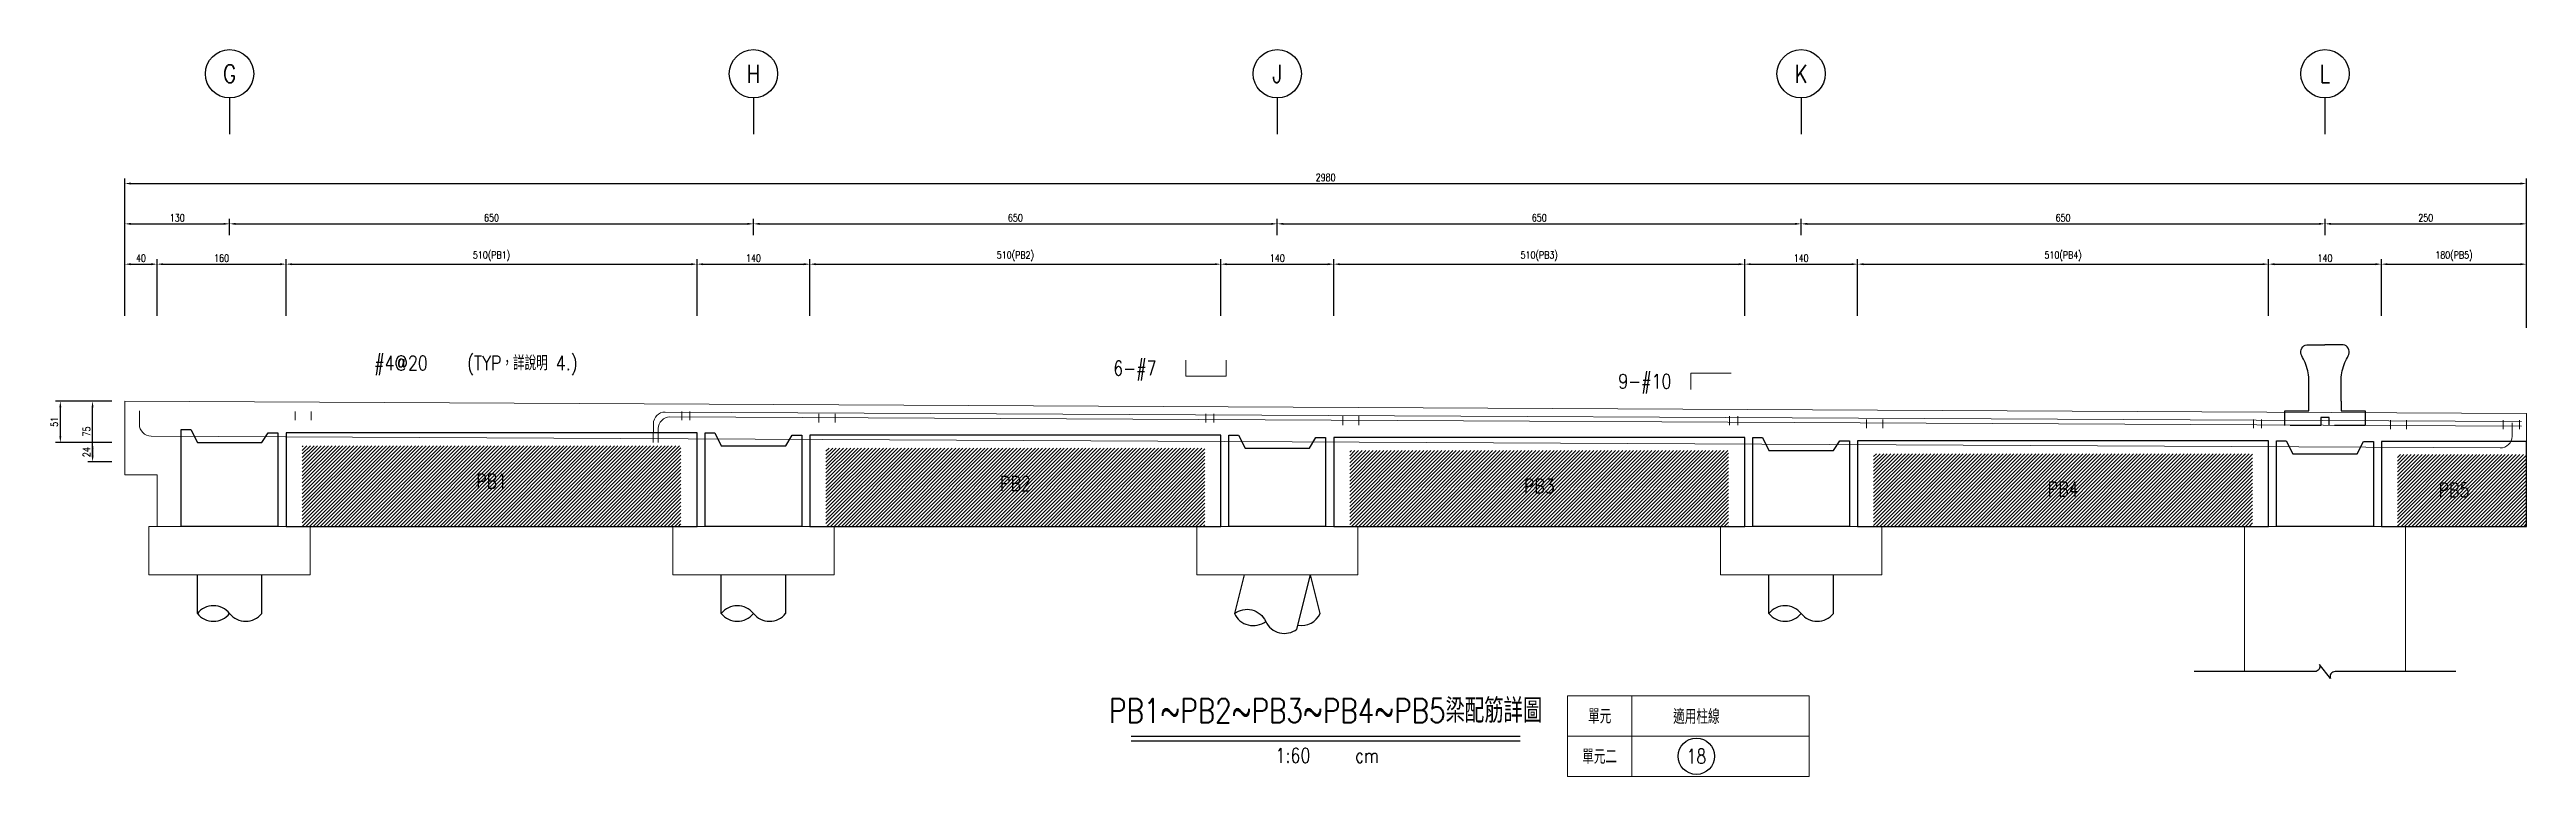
# Model space of a CAD drawing. Extents: x -4754 to 4976, y -19960 to 3841.
# Drawn here: x -359 to 2715, y -8110 to -7209 of the extents above; entities that cross this region are included whole.
import ezdxf
from ezdxf.enums import TextEntityAlignment as Align

# ---------------------------------------------------------------- set-up
doc = ezdxf.new("R2010")
doc.units = 0
doc.header["$LTSCALE"] = 3
doc.linetypes.add('DASHED', pattern=[19.05, 12.7, -6.35])
doc.layers.get('0').update_dxf_attribs({"linetype": 'CONTINUOUS'})
doc.layers.add('HB_0', color=7, linetype='CONTINUOUS', transparency=0.5)
for name, color, linetype in [('HB_DIM', 1, 'CONTINUOUS'), ('HB_SYMBOLS', 7, 'CONTINUOUS'), ('HB_TXT_CTEXT', 2, 'CONTINUOUS'), ('鋼筋', 3, 'CONTINUOUS')]:
    doc.layers.add(name, color=color, linetype=linetype)
doc.styles.get("Standard").update_dxf_attribs({"font": 'ROMANS.shx', "width": 0.8, "bigfont": 'chineset.shx'})
doc.dimstyles.new('30', dxfattribs={"dimscale": 3, "dimtxt": 3, "dimasz": 2.5, "dimexe": 2, "dimexo": 2, "dimgap": 1, "dimtad": 1, "dimdsep": 46, "dimtxsty": 'Standard', "dimcen": 0, "dimclrd": 256, "dimclre": 256, "dimclrt": 2, "dimadec": 0, "dimazin": 0, "dimtfac": 1, "dimtix": 1, "dimtmove": 2, "dimatfit": 3, "dimfxl": 1, "dimtolj": 1, "dimtzin": 0, "dimarcsym": 0})

msp = doc.modelspace()

# ---------------------------------------------------------------- texts
at = {"layer": 'HB_TXT_CTEXT', "linetype": 'Continuous', "width": 0.8}
for s, p in [('#4@20    (TYP，詳說明 4.)', (43.843, -7597.372, -36.57)), (' 6-#7', (951.112, -7603.834, -37.62)), (' 9-#10', (1577.734, -7619.989, -37.12))]:
    msp.add_text(s, height=18, dxfattribs=at).set_placement(p, align=Align.MIDDLE_LEFT)
for s, p in [('PB1', (189.573, -7743.802)), ('PB2', (839.573, -7746.802)), ('PB3', (1489.573, -7749.802)), ('PB4', (2139.573, -7753.802)), ('PB5', (2624.573, -7754.802)), ('單元', (1564.573, -8034.802)), ('適用柱線', (1684.573, -8034.802)), ('單元二', (1564.573, -8084.802))]:
    msp.add_text(s, height=18, dxfattribs=at).set_placement(p, align=Align.MIDDLE)

# ---------------------------------------------------------------- blocks, each defined once
blk = doc.blocks.new('fender_bottom')
at = {"color": 1, "linetype": 'Continuous'}
blk.add_lwpolyline([(162.5, 0), (12.5, 0, 0.529473), (6.7, -8.6), (-6.7, 8.6, -0.532815), (-12.5, 0), (-162.5, 0)], format="xyb", dxfattribs=at)
blk = doc.blocks.new('fender_top_transverse')
at = {"layer": 'HB_0', "color": 1, "linetype": 'Continuous'}
for points in [[(-20, 30), (-20, 60, 0.07193), (-25.7, 80.5, -0.041495), (-29.5, 88.2, -0.488993), (-22.5, 100), (0, 100)], [(20, 30), (20, 60, -0.07193), (25.7, 80.5, 0.041495), (29.5, 88.2, 0.488993), (22.5, 100), (0, 100)]]:
    blk.add_lwpolyline(points, format="xyb", dxfattribs=at)
at = {"layer": 'HB_0', "color": 252, "linetype": 'DASHED'}
blk.add_lwpolyline([(20, 30), (20, 18), (50, 18), (50, 0), (5, 0), (5, 10), (-5, 10), (-5, 0), (-50, 0), (-50, 18), (-20, 18), (-20, 30)], dxfattribs=at)
blk = doc.blocks.new('pile_vertical_with_pilecap')
at = {"linetype": 'Continuous'}
for p, q in [((-40, -48.1), (-40, 0)), ((-40, -48.1), (-40, 0)), ((40, -48.1), (40, 0)), ((40, -48.1), (40, 0))]:
    blk.add_line(p, q, dxfattribs=at)
for centre, start, end in [((-20, -64.1), 38.718, 141.282), ((-20, -64.1), 38.718, 141.282), ((-20, -32), 218.718, 321.282), ((-20, -32), 218.718, 321.282), ((20, -32), 218.718, 321.282), ((20, -32), 218.718, 321.282)]:
    blk.add_arc(centre, 25.6, start, end, dxfattribs=at)
blk = doc.blocks.new('racked_with_pilecap_Transverse')
at = {"linetype": 'Continuous'}
for points in [[(-41.2, 0), (-53.2, -48.1)], [(24.4, -67.5), (41.2, 0)]]:
    blk.add_lwpolyline(points, dxfattribs=at)
blk.add_lwpolyline([(53.2, -48.1), (41.2, 0)])
for points in [[(-53.2, -48.1, -0.48), (-14.4, -57.8, 0.48), (24.4, -67.5, 0.48)], [(-53.2, -48.1, 0.48), (-14.4, -57.8, 0.48)], [(25.6, -62.6, 0.340232), (53.2, -48.1)]]:
    blk.add_lwpolyline(points, format="xyb", dxfattribs=at)
blk = doc.blocks.new('line_guide')
at = {"color": 4, "linetype": 'Continuous'}
blk.add_line((0, 0), (0, -45), dxfattribs=at)
blk.add_circle((0, 30), 30, dxfattribs=at)
at = {"color": 4, "linetype": 'Continuous', "width": 0.8}
blk.add_attdef('A', text='', height=22.5, dxfattribs=at).set_placement((0, 30), align=Align.MIDDLE)
blk = doc.blocks.new('title_beam')
at = {"color": 3, "linetype": 'Continuous'}
blk.add_line((-241.2, 0), (241.2, 0), dxfattribs=at)
at = {"color": 1, "linetype": 'Continuous'}
blk.add_line((-241.2, -6), (241.2, -6), dxfattribs=at)
at = {"color": 3, "linetype": 'Continuous', "width": 0.8}
blk.add_attdef('TITLE', text='', height=30, dxfattribs=at).set_placement((0, 33), align=Align.MIDDLE)
at = {"linetype": 'Continuous', "width": 0.8}
blk.add_attdef('SCALE', text='', height=18, dxfattribs=at).set_placement((-40.6, -24), align=Align.MIDDLE)
blk.add_attdef('CM', (36.5, -33), '', height=18, dxfattribs=at)
blk = doc.blocks.new('line_tag')
at = {"layer": 'HB_SYMBOLS', "color": 4, "linetype": 'Continuous'}
blk.add_circle((0, 0), 22.5, dxfattribs=at)
at = {"color": 4, "linetype": 'Continuous', "width": 0.8}
blk.add_attdef('A', text='', height=18, dxfattribs=at).set_placement((0, 0), align=Align.MIDDLE)
blk = doc.blocks.new('*D84')
at = {"layer": 'HB_DIM', "linetype": 'Continuous', "lineweight": -2}
for p, q in [((-265.4, -7538.8), (-265.4, -7468.8)), ((-257.9, -7474.8), (-232.9, -7474.8)), ((-225.4, -7538.8), (-225.4, -7468.8))]:
    blk.add_line(p, q, dxfattribs=at)
at = {"layer": 'HB_DIM'}
for points in [[(-257.9, -7473.6), (-257.9, -7476.1), (-265.4, -7474.8)], [(-232.9, -7476.1), (-232.9, -7473.6), (-225.4, -7474.8)]]:
    blk.add_solid(points, dxfattribs=at)
at = {"layer": 'HB_DIM', "color": 2, "linetype": 'Continuous', "insert": (-245.4, -7467.3), "char_height": 9, "attachment_point": 5, "rotation": 0}
blk.add_mtext('\\A1;40', dxfattribs=at)
blk = doc.blocks.new('*D85')
at = {"layer": 'HB_DIM', "linetype": 'Continuous', "lineweight": -2}
for p, q in [((-225.4, -7538.8), (-225.4, -7468.8)), ((-217.9, -7474.8), (-72.9, -7474.8)), ((-65.4, -7538.8), (-65.4, -7468.8))]:
    blk.add_line(p, q, dxfattribs=at)
at = {"layer": 'HB_DIM'}
for points in [[(-217.9, -7473.6), (-217.9, -7476.1), (-225.4, -7474.8)], [(-72.9, -7476.1), (-72.9, -7473.6), (-65.4, -7474.8)]]:
    blk.add_solid(points, dxfattribs=at)
at = {"layer": 'HB_DIM', "color": 2, "linetype": 'Continuous', "insert": (-145.4, -7467.3), "char_height": 9, "attachment_point": 5, "rotation": 0}
blk.add_mtext('\\A1;160', dxfattribs=at)
blk = doc.blocks.new('*D86')
at = {"layer": 'HB_DIM', "linetype": 'Continuous', "lineweight": -2}
for p, q in [((-65.4, -7538.8), (-65.4, -7468.8)), ((-57.9, -7474.8), (437.1, -7474.8)), ((444.6, -7538.8), (444.6, -7468.8))]:
    blk.add_line(p, q, dxfattribs=at)
at = {"layer": 'HB_DIM'}
for points in [[(-57.9, -7473.6), (-57.9, -7476.1), (-65.4, -7474.8)], [(437.1, -7476.1), (437.1, -7473.6), (444.6, -7474.8)]]:
    blk.add_solid(points, dxfattribs=at)
at = {"layer": 'HB_DIM', "color": 2, "linetype": 'Continuous', "insert": (189.6, -7464.9), "char_height": 9, "attachment_point": 5, "rotation": 0}
blk.add_mtext('\\A1;510(PB1)', dxfattribs=at)
blk = doc.blocks.new('*D87')
at = {"layer": 'HB_DIM', "linetype": 'Continuous', "lineweight": -2}
for p, q in [((444.6, -7538.8), (444.6, -7468.8)), ((452.1, -7474.8), (577.1, -7474.8)), ((584.6, -7538.8), (584.6, -7468.8))]:
    blk.add_line(p, q, dxfattribs=at)
at = {"layer": 'HB_DIM'}
for points in [[(452.1, -7473.6), (452.1, -7476.1), (444.6, -7474.8)], [(577.1, -7476.1), (577.1, -7473.6), (584.6, -7474.8)]]:
    blk.add_solid(points, dxfattribs=at)
at = {"layer": 'HB_DIM', "color": 2, "linetype": 'Continuous', "insert": (514.6, -7467.3), "char_height": 9, "attachment_point": 5, "rotation": 0}
blk.add_mtext('\\A1;140', dxfattribs=at)
blk = doc.blocks.new('*D88')
at = {"layer": 'HB_DIM', "linetype": 'Continuous', "lineweight": -2}
for p, q in [((584.6, -7538.8), (584.6, -7468.8)), ((592.1, -7474.8), (1087.1, -7474.8)), ((1094.6, -7538.8), (1094.6, -7468.8))]:
    blk.add_line(p, q, dxfattribs=at)
at = {"layer": 'HB_DIM'}
for points in [[(592.1, -7473.6), (592.1, -7476.1), (584.6, -7474.8)], [(1087.1, -7476.1), (1087.1, -7473.6), (1094.6, -7474.8)]]:
    blk.add_solid(points, dxfattribs=at)
at = {"layer": 'HB_DIM', "color": 2, "linetype": 'Continuous', "insert": (839.6, -7464.9), "char_height": 9, "attachment_point": 5, "rotation": 0}
blk.add_mtext('\\A1;510(PB2)', dxfattribs=at)
blk = doc.blocks.new('*D89')
at = {"layer": 'HB_DIM', "linetype": 'Continuous', "lineweight": -2}
for p, q in [((1094.6, -7538.8), (1094.6, -7468.8)), ((1102.1, -7474.8), (1227.1, -7474.8)), ((1234.6, -7538.8), (1234.6, -7468.8))]:
    blk.add_line(p, q, dxfattribs=at)
at = {"layer": 'HB_DIM'}
for points in [[(1102.1, -7473.6), (1102.1, -7476.1), (1094.6, -7474.8)], [(1227.1, -7476.1), (1227.1, -7473.6), (1234.6, -7474.8)]]:
    blk.add_solid(points, dxfattribs=at)
at = {"layer": 'HB_DIM', "color": 2, "linetype": 'Continuous', "insert": (1164.6, -7467.3), "char_height": 9, "attachment_point": 5, "rotation": 0}
blk.add_mtext('\\A1;140', dxfattribs=at)
blk = doc.blocks.new('*D90')
at = {"layer": 'HB_DIM', "linetype": 'Continuous', "lineweight": -2}
for p, q in [((1234.6, -7538.8), (1234.6, -7468.8)), ((1242.1, -7474.8), (1737.1, -7474.8)), ((1744.6, -7538.8), (1744.6, -7468.8))]:
    blk.add_line(p, q, dxfattribs=at)
at = {"layer": 'HB_DIM'}
for points in [[(1242.1, -7473.6), (1242.1, -7476.1), (1234.6, -7474.8)], [(1737.1, -7476.1), (1737.1, -7473.6), (1744.6, -7474.8)]]:
    blk.add_solid(points, dxfattribs=at)
at = {"layer": 'HB_DIM', "color": 2, "linetype": 'Continuous', "insert": (1489.6, -7464.9), "char_height": 9, "attachment_point": 5, "rotation": 0}
blk.add_mtext('\\A1;510(PB3)', dxfattribs=at)
blk = doc.blocks.new('*D91')
at = {"layer": 'HB_DIM', "linetype": 'Continuous', "lineweight": -2}
for p, q in [((1744.6, -7538.8), (1744.6, -7468.8)), ((1752.1, -7474.8), (1877.1, -7474.8)), ((1884.6, -7538.8), (1884.6, -7468.8))]:
    blk.add_line(p, q, dxfattribs=at)
at = {"layer": 'HB_DIM'}
for points in [[(1752.1, -7473.6), (1752.1, -7476.1), (1744.6, -7474.8)], [(1877.1, -7476.1), (1877.1, -7473.6), (1884.6, -7474.8)]]:
    blk.add_solid(points, dxfattribs=at)
at = {"layer": 'HB_DIM', "color": 2, "linetype": 'Continuous', "insert": (1814.6, -7467.3), "char_height": 9, "attachment_point": 5, "rotation": 0}
blk.add_mtext('\\A1;140', dxfattribs=at)
blk = doc.blocks.new('*D92')
at = {"layer": 'HB_DIM', "linetype": 'Continuous', "lineweight": -2}
for p, q in [((1884.6, -7538.8), (1884.6, -7468.8)), ((1892.1, -7474.8), (2387.1, -7474.8)), ((2394.6, -7538.8), (2394.6, -7468.8))]:
    blk.add_line(p, q, dxfattribs=at)
at = {"layer": 'HB_DIM'}
for points in [[(1892.1, -7473.6), (1892.1, -7476.1), (1884.6, -7474.8)], [(2387.1, -7476.1), (2387.1, -7473.6), (2394.6, -7474.8)]]:
    blk.add_solid(points, dxfattribs=at)
at = {"layer": 'HB_DIM', "color": 2, "linetype": 'Continuous', "insert": (2139.6, -7464.9), "char_height": 9, "attachment_point": 5, "rotation": 0}
blk.add_mtext('\\A1;510(PB4)', dxfattribs=at)
blk = doc.blocks.new('*D93')
at = {"layer": 'HB_DIM', "linetype": 'Continuous', "lineweight": -2}
for p, q in [((2394.6, -7538.8), (2394.6, -7468.8)), ((2402.1, -7474.8), (2527.1, -7474.8)), ((2534.6, -7538.8), (2534.6, -7468.8))]:
    blk.add_line(p, q, dxfattribs=at)
at = {"layer": 'HB_DIM'}
for points in [[(2402.1, -7473.6), (2402.1, -7476.1), (2394.6, -7474.8)], [(2527.1, -7476.1), (2527.1, -7473.6), (2534.6, -7474.8)]]:
    blk.add_solid(points, dxfattribs=at)
at = {"layer": 'HB_DIM', "color": 2, "linetype": 'Continuous', "insert": (2464.6, -7467.3), "char_height": 9, "attachment_point": 5, "rotation": 0}
blk.add_mtext('\\A1;140', dxfattribs=at)
blk = doc.blocks.new('*D94')
at = {"layer": 'HB_DIM', "linetype": 'Continuous', "lineweight": -2}
for p, q in [((2534.6, -7538.8), (2534.6, -7468.8)), ((2542.1, -7474.8), (2707.1, -7474.8)), ((2714.6, -7538.8), (2714.6, -7468.8))]:
    blk.add_line(p, q, dxfattribs=at)
at = {"layer": 'HB_DIM'}
for points in [[(2542.1, -7473.6), (2542.1, -7476.1), (2534.6, -7474.8)], [(2707.1, -7476.1), (2707.1, -7473.6), (2714.6, -7474.8)]]:
    blk.add_solid(points, dxfattribs=at)
at = {"layer": 'HB_DIM', "color": 2, "linetype": 'Continuous', "insert": (2624.6, -7464.9), "char_height": 9, "attachment_point": 5, "rotation": 0}
blk.add_mtext('\\A1;180(PB5)', dxfattribs=at)
blk = doc.blocks.new('*D95')
at = {"layer": 'HB_DIM', "linetype": 'Continuous', "lineweight": -2}
for p, q in [((-281.4, -7695.8), (-311.4, -7695.8)), ((-305.4, -7703.3), (-305.4, -7712.3)), ((-281.4, -7719.8), (-311.4, -7719.8))]:
    blk.add_line(p, q, dxfattribs=at)
at = {"layer": 'HB_DIM'}
for points in [[(-304.2, -7703.3), (-306.7, -7703.3), (-305.4, -7695.8)], [(-306.7, -7712.3), (-304.2, -7712.3), (-305.4, -7719.8)]]:
    blk.add_solid(points, dxfattribs=at)
at = {"layer": 'HB_DIM', "color": 2, "linetype": 'Continuous', "insert": (-312.9, -7707.8), "char_height": 9, "attachment_point": 5, "rotation": 90}
blk.add_mtext('\\A1;24', dxfattribs=at)
blk = doc.blocks.new('*D96')
at = {"layer": 'HB_DIM', "linetype": 'Continuous', "lineweight": -2}
for p, q in [((-281.4, -7644.8), (-311.4, -7644.8)), ((-305.4, -7712.3), (-305.4, -7652.3)), ((-281.4, -7719.8), (-311.4, -7719.8))]:
    blk.add_line(p, q, dxfattribs=at)
at = {"layer": 'HB_DIM'}
for points in [[(-304.2, -7652.3), (-306.7, -7652.3), (-305.4, -7644.8)], [(-306.7, -7712.3), (-304.2, -7712.3), (-305.4, -7719.8)]]:
    blk.add_solid(points, dxfattribs=at)
at = {"layer": 'HB_DIM', "color": 2, "linetype": 'Continuous', "insert": (-312.9, -7682.3), "char_height": 9, "attachment_point": 5, "rotation": 90}
blk.add_mtext('\\A1;75', dxfattribs=at)
blk = doc.blocks.new('*D97')
at = {"layer": 'HB_DIM', "linetype": 'Continuous', "lineweight": -2}
for p, q in [((-265.4, -7538.8), (-265.4, -7368.8)), ((-257.9, -7374.8), (2707.1, -7374.8)), ((2714.6, -7553.8), (2714.6, -7368.8))]:
    blk.add_line(p, q, dxfattribs=at)
at = {"layer": 'HB_DIM'}
for points in [[(-257.9, -7373.6), (-257.9, -7376.1), (-265.4, -7374.8)], [(2707.1, -7376.1), (2707.1, -7373.6), (2714.6, -7374.8)]]:
    blk.add_solid(points, dxfattribs=at)
at = {"layer": 'HB_DIM', "color": 2, "linetype": 'Continuous', "insert": (1224.6, -7367.3), "char_height": 9, "attachment_point": 5, "rotation": 0}
blk.add_mtext('\\A1;2980', dxfattribs=at)
blk = doc.blocks.new('*D98')
at = {"layer": 'HB_DIM', "linetype": 'Continuous', "lineweight": -2}
for p, q in [((-265.4, -7538.8), (-265.4, -7418.8)), ((-257.9, -7424.8), (-142.9, -7424.8)), ((-135.4, -7438.8), (-135.4, -7418.8))]:
    blk.add_line(p, q, dxfattribs=at)
at = {"layer": 'HB_DIM'}
for points in [[(-257.9, -7423.6), (-257.9, -7426.1), (-265.4, -7424.8)], [(-142.9, -7426.1), (-142.9, -7423.6), (-135.4, -7424.8)]]:
    blk.add_solid(points, dxfattribs=at)
at = {"layer": 'HB_DIM', "color": 2, "linetype": 'Continuous', "insert": (-200.4, -7417.3), "char_height": 9, "attachment_point": 5, "rotation": 0}
blk.add_mtext('\\A1;130', dxfattribs=at)
blk = doc.blocks.new('*D99')
at = {"layer": 'HB_DIM', "linetype": 'Continuous', "lineweight": -2}
for p, q in [((-135.4, -7438.8), (-135.4, -7418.8)), ((-127.9, -7424.8), (507.1, -7424.8)), ((514.6, -7438.8), (514.6, -7418.8))]:
    blk.add_line(p, q, dxfattribs=at)
at = {"layer": 'HB_DIM'}
for points in [[(-127.9, -7423.6), (-127.9, -7426.1), (-135.4, -7424.8)], [(507.1, -7426.1), (507.1, -7423.6), (514.6, -7424.8)]]:
    blk.add_solid(points, dxfattribs=at)
at = {"layer": 'HB_DIM', "color": 2, "linetype": 'Continuous', "insert": (189.6, -7417.3), "char_height": 9, "attachment_point": 5, "rotation": 0}
blk.add_mtext('\\A1;650', dxfattribs=at)
blk = doc.blocks.new('*D100')
at = {"layer": 'HB_DIM', "linetype": 'Continuous', "lineweight": -2}
for p, q in [((514.6, -7438.8), (514.6, -7418.8)), ((522.1, -7424.8), (1157.1, -7424.8)), ((1164.6, -7438.8), (1164.6, -7418.8))]:
    blk.add_line(p, q, dxfattribs=at)
at = {"layer": 'HB_DIM'}
for points in [[(522.1, -7423.6), (522.1, -7426.1), (514.6, -7424.8)], [(1157.1, -7426.1), (1157.1, -7423.6), (1164.6, -7424.8)]]:
    blk.add_solid(points, dxfattribs=at)
at = {"layer": 'HB_DIM', "color": 2, "linetype": 'Continuous', "insert": (839.6, -7417.3), "char_height": 9, "attachment_point": 5, "rotation": 0}
blk.add_mtext('\\A1;650', dxfattribs=at)
blk = doc.blocks.new('*D101')
at = {"layer": 'HB_DIM', "linetype": 'Continuous', "lineweight": -2}
for p, q in [((1164.6, -7438.8), (1164.6, -7418.8)), ((1172.1, -7424.8), (1807.1, -7424.8)), ((1814.6, -7438.8), (1814.6, -7418.8))]:
    blk.add_line(p, q, dxfattribs=at)
at = {"layer": 'HB_DIM'}
for points in [[(1172.1, -7423.6), (1172.1, -7426.1), (1164.6, -7424.8)], [(1807.1, -7426.1), (1807.1, -7423.6), (1814.6, -7424.8)]]:
    blk.add_solid(points, dxfattribs=at)
at = {"layer": 'HB_DIM', "color": 2, "linetype": 'Continuous', "insert": (1489.6, -7417.3), "char_height": 9, "attachment_point": 5, "rotation": 0}
blk.add_mtext('\\A1;650', dxfattribs=at)
blk = doc.blocks.new('*D102')
at = {"layer": 'HB_DIM', "linetype": 'Continuous', "lineweight": -2}
for p, q in [((1814.6, -7438.8), (1814.6, -7418.8)), ((1822.1, -7424.8), (2457.1, -7424.8)), ((2464.6, -7438.8), (2464.6, -7418.8))]:
    blk.add_line(p, q, dxfattribs=at)
at = {"layer": 'HB_DIM'}
for points in [[(1822.1, -7423.6), (1822.1, -7426.1), (1814.6, -7424.8)], [(2457.1, -7426.1), (2457.1, -7423.6), (2464.6, -7424.8)]]:
    blk.add_solid(points, dxfattribs=at)
at = {"layer": 'HB_DIM', "color": 2, "linetype": 'Continuous', "insert": (2139.6, -7417.3), "char_height": 9, "attachment_point": 5, "rotation": 0}
blk.add_mtext('\\A1;650', dxfattribs=at)
blk = doc.blocks.new('*D103')
at = {"layer": 'HB_DIM', "linetype": 'Continuous', "lineweight": -2}
for p, q in [((2464.6, -7438.8), (2464.6, -7418.8)), ((2472.1, -7424.8), (2707.1, -7424.8)), ((2714.6, -7538.8), (2714.6, -7418.8))]:
    blk.add_line(p, q, dxfattribs=at)
at = {"layer": 'HB_DIM'}
for points in [[(2472.1, -7423.6), (2472.1, -7426.1), (2464.6, -7424.8)], [(2707.1, -7426.1), (2707.1, -7423.6), (2714.6, -7424.8)]]:
    blk.add_solid(points, dxfattribs=at)
at = {"layer": 'HB_DIM', "color": 2, "linetype": 'Continuous', "insert": (2589.6, -7417.3), "char_height": 9, "attachment_point": 5, "rotation": 0}
blk.add_mtext('\\A1;250', dxfattribs=at)
blk = doc.blocks.new('*D104')
at = {"layer": 'HB_DIM', "linetype": 'Continuous', "lineweight": -2}
for p, q in [((-281.4, -7644.8), (-351.4, -7644.8)), ((-345.4, -7688.3), (-345.4, -7652.3)), ((-281.4, -7695.8), (-351.4, -7695.8))]:
    blk.add_line(p, q, dxfattribs=at)
at = {"layer": 'HB_DIM'}
for points in [[(-344.2, -7652.3), (-346.7, -7652.3), (-345.4, -7644.8)], [(-346.7, -7688.3), (-344.2, -7688.3), (-345.4, -7695.8)]]:
    blk.add_solid(points, dxfattribs=at)
at = {"layer": 'HB_DIM', "color": 2, "linetype": 'Continuous', "insert": (-352.9, -7670.3), "char_height": 9, "attachment_point": 5, "rotation": 90}
blk.add_mtext('\\A1;51', dxfattribs=at)

# ---------------------------------------------------------------- dimensions: what is measured, and where the dimension line sits
at = {"layer": 'HB_DIM', "linetype": 'Continuous'}
for base, p1, p2, angle, override, picture, middle in [((2714.573, -7374.802), (-265.427, -7544.802), (2714.573, -7559.802), 0, {"dimdec": 0, "dimpost": '<>'}, '*D97', (1224.573, -7367.302)), ((-135.427, -7424.802), (-265.427, -7544.802), (-135.427, -7444.802, -619), 0, {"dimdec": 0, "dimpost": '<>'}, '*D98', (-200.427, -7417.302)), ((514.573, -7424.802), (-135.427, -7444.802, -619), (514.573, -7444.802, 31), 0, {"dimdec": 0, "dimpost": '<>'}, '*D99', (189.573, -7417.302)), ((1164.573, -7424.802), (514.573, -7444.802, 31), (1164.573, -7444.802, 681), 0, {"dimdec": 0, "dimpost": '<>'}, '*D100', (839.573, -7417.302)), ((1814.573, -7424.802), (1164.573, -7444.802, 681), (1814.573, -7444.802, 1331), 0, {"dimdec": 0, "dimpost": '<>'}, '*D101', (1489.573, -7417.302)), ((2464.573, -7424.802), (1814.573, -7444.802, 1331), (2464.573, -7444.802, 1981), 0, {"dimdec": 0, "dimpost": '<>'}, '*D102', (2139.573, -7417.302)), ((2714.573, -7424.802), (2464.573, -7444.802, 1981), (2714.573, -7544.802), 0, {"dimdec": 0, "dimpost": '<>'}, '*D103', (2589.573, -7417.302)), ((-225.427, -7474.802), (-265.427, -7544.802), (-225.427, -7544.802, 40), 0, {"dimdec": 0, "dimpost": '<>'}, '*D84', (-245.427, -7467.302)), ((-65.427, -7474.802), (-225.427, -7544.802, 40), (-65.427, -7544.802), 0, {"dimdec": 0, "dimpost": '<>'}, '*D85', (-145.427, -7467.302)), ((584.573, -7474.802), (444.573, -7544.802), (584.573, -7544.802), 0, {"dimdec": 0, "dimpost": '<>'}, '*D87', (514.573, -7467.302)), ((1234.573, -7474.802), (1094.573, -7544.802), (1234.573, -7544.802), 0, {"dimdec": 0, "dimpost": '<>'}, '*D89', (1164.573, -7467.302)), ((1884.573, -7474.802), (1744.573, -7544.802), (1884.573, -7544.802), 0, {"dimdec": 0, "dimpost": '<>'}, '*D91', (1814.573, -7467.302)), ((2534.573, -7474.802), (2394.573, -7544.802), (2534.573, -7544.802), 0, {"dimdec": 0, "dimpost": '<>'}, '*D93', (2464.573, -7467.302)), ((-345.427, -7644.802), (-275.427, -7695.802), (-275.427, -7644.802), 90, {"dimtad": 4, "dimdec": 0, "dimpost": '<>'}, '*D104', (-352.927, -7670.302)), ((-305.427, -7644.802), (-275.427, -7719.802), (-275.427, -7644.802), 90, {"dimtad": 4, "dimdec": 0, "dimpost": '<>'}, '*D96', (-312.927, -7682.302)), ((-305.427, -7719.802), (-275.427, -7695.802), (-275.427, -7719.802), 90, {"dimtad": 4, "dimdec": 0, "dimpost": '<>'}, '*D95', (-312.927, -7707.802))]:
    dim = msp.add_linear_dim(base=base, p1=p1, p2=p2, angle=angle, dimstyle='30', override=override, dxfattribs=at)
    dim.commit()
    dim.dimension.update_dxf_attribs({"geometry": picture, "text_midpoint": middle})
for base, p1, p2, text, picture, middle in [((444.573, -7474.802), (-65.427, -7544.802), (444.573, -7544.802), '<>(PB1)', '*D86', (189.573, -7464.944)), ((1094.573, -7474.802), (584.573, -7544.802), (1094.573, -7544.802), '<>(PB2)', '*D88', (839.573, -7464.944)), ((1744.573, -7474.802), (1234.573, -7544.802), (1744.573, -7544.802), '<>(PB3)', '*D90', (1489.573, -7464.944)), ((2394.573, -7474.802), (1884.573, -7544.802), (2394.573, -7544.802), '<>(PB4)', '*D92', (2139.573, -7464.944)), ((2714.573, -7474.802), (2534.573, -7544.802), (2714.573, -7544.802), '<>(PB5)', '*D94', (2624.573, -7464.944))]:
    dim = msp.add_linear_dim(base=base, p1=p1, p2=p2, angle=0, text=text, dimstyle='30', override={"dimdec": 0, "dimpost": '<>'}, dxfattribs=at)
    dim.commit()
    dim.dimension.update_dxf_attribs({"geometry": picture, "text_midpoint": middle})

# ---------------------------------------------------------------- hatches: boundary and pattern name
at = {"layer": 'HB_0', "linetype": 'Continuous'}
h = msp.add_hatch(dxfattribs=at)
h.set_pattern_fill('ANSI31', color=256, style=0)
h.paths.add_polyline_path([(-45.427, -7699.802), (424.573, -7699.802), (424.573, -7799.802), (-45.427, -7799.802)], flags=17)
h = msp.add_hatch(dxfattribs=at)
h.set_pattern_fill('ANSI31', color=256, style=0)
h.paths.add_polyline_path([(604.573, -7702.802), (1074.573, -7702.802), (1074.573, -7799.802), (604.573, -7799.802)], flags=17)
h = msp.add_hatch(dxfattribs=at)
h.set_pattern_fill('ANSI31', color=256, style=0)
h.paths.add_polyline_path([(1254.573, -7705.802), (1724.573, -7705.802), (1724.573, -7799.802), (1254.573, -7799.802)], flags=17)
h = msp.add_hatch(dxfattribs=at)
h.set_pattern_fill('ANSI31', color=256, style=0)
h.paths.add_polyline_path([(1904.573, -7709.802), (2374.573, -7709.802), (2374.573, -7799.802), (1904.573, -7799.802)], flags=17)
h = msp.add_hatch(dxfattribs=at)
h.set_pattern_fill('ANSI31', color=256, style=0)
h.paths.add_polyline_path([(2554.573, -7710.802), (2714.573, -7710.802), (2714.573, -7799.802), (2554.573, -7799.802)], flags=17)

# ---------------------------------------------------------------- linework, layer by layer
at = {"layer": 'HB_0', "lineweight": 5}
for p, q in [((2364.573, -7799.802, -250), (2364.573, -7979.802, -250)), ((2564.573, -7799.802, -250), (2564.573, -7979.802, -250))]:
    msp.add_line(p, q, dxfattribs=at)
msp.add_lwpolyline([(-225.427, -7799.802), (-225.427, -7735.802), (-265.427, -7735.802), (-265.427, -7644.802), (2714.573, -7659.802), (2714.573, -7799.802), (-225.427, -7799.802)], dxfattribs=at)
at = {"layer": 'HB_0', "color": 1, "linetype": 'Continuous'}
for points in [[(-195.427, -7799.802), (-195.427, -7679.802), (-183.427, -7679.802), (-175.427, -7695.802), (-95.427, -7695.802), (-87.427, -7683.802), (-75.427, -7683.802), (-75.427, -7799.802), (-195.427, -7799.802)], [(-65.427, -7799.802), (-45.427, -7799.802), (424.573, -7799.802), (444.573, -7799.802), (444.573, -7683.802), (424.573, -7683.802), (-45.427, -7683.802), (-65.427, -7683.802), (-65.427, -7799.802)], [(454.573, -7799.802), (454.573, -7683.802), (466.573, -7683.802), (474.573, -7699.802), (554.573, -7699.802), (562.573, -7686.802), (574.573, -7686.802), (574.573, -7799.802), (454.573, -7799.802)], [(584.573, -7799.802), (604.573, -7799.802), (1074.573, -7799.802), (1094.573, -7799.802), (1094.573, -7686.802), (1074.573, -7686.802), (604.573, -7686.802), (584.573, -7686.802), (584.573, -7799.802)], [(1104.573, -7799.802), (1104.573, -7686.802), (1116.573, -7686.802), (1124.573, -7702.802), (1204.573, -7702.802), (1212.573, -7689.802), (1224.573, -7689.802), (1224.573, -7799.802), (1104.573, -7799.802)], [(1234.573, -7799.802), (1254.573, -7799.802), (1724.573, -7799.802), (1744.573, -7799.802), (1744.573, -7689.802), (1724.573, -7689.802), (1254.573, -7689.802), (1234.573, -7689.802), (1234.573, -7799.802)], [(1754.573, -7799.802), (1754.573, -7689.802), (1766.573, -7689.802), (1774.573, -7705.802), (1854.573, -7705.802), (1862.573, -7693.802), (1874.573, -7693.802), (1874.573, -7799.802), (1754.573, -7799.802)], [(1884.573, -7799.802), (1904.573, -7799.802), (2374.573, -7799.802), (2394.573, -7799.802), (2394.573, -7693.802), (2374.573, -7693.802), (1904.573, -7693.802), (1884.573, -7693.802), (1884.573, -7799.802)], [(2404.573, -7799.802), (2404.573, -7693.802), (2416.573, -7693.802), (2424.573, -7709.802), (2504.573, -7709.802), (2512.573, -7694.802), (2524.573, -7694.802), (2524.573, -7799.802), (2404.573, -7799.802)], [(2534.573, -7799.802), (2554.573, -7799.802), (2714.573, -7799.802), (2714.573, -7694.802), (2554.573, -7694.802), (2534.573, -7694.802), (2534.573, -7799.802)]]:
    msp.add_lwpolyline(points, dxfattribs=at)
at = {"layer": 'HB_0', "lineweight": 5}
for points in [[(-235.427, -7859.802, -277.5), (-35.427, -7859.802, -277.5), (-35.427, -7799.802, -277.5), (-235.427, -7799.802, -277.5), (-235.427, -7859.802, -277.5)], [(414.573, -7859.802, -250), (614.573, -7859.802, -250), (614.573, -7799.802, -250), (414.573, -7799.802, -250), (414.573, -7859.802, -250)], [(1064.573, -7859.802, -250), (1264.573, -7859.802, -250), (1264.573, -7799.802, -250), (1064.573, -7799.802, -250), (1064.573, -7859.802, -250)], [(1714.573, -7859.802, -250), (1914.573, -7859.802, -250), (1914.573, -7799.802, -250), (1714.573, -7799.802, -250), (1714.573, -7859.802, -250)]]:
    msp.add_polyline3d(points, dxfattribs=at)
at = {"layer": 'HB_DIM', "color": 1, "linetype": 'Continuous'}
for points in [[(-34.157, -7657.372, 0, 1.25, 0), (-24.157, -7647.372, 0, 0, 0), (25.843, -7597.372, 0, 0, 0), (43.843, -7597.372, 0, 0, 0)], [(933.112, -7693.834, 0, 1.25, 0), (933.112, -7678.834, 0, 0, 0), (933.112, -7603.834, 0, 0, 0), (951.112, -7603.834, 0, 0, 0)], [(1544.734, -7669.989, 0, 1.25, 0), (1549.044, -7655.621, 0, 0, 0), (1559.734, -7619.989, 0, 0, 0), (1577.734, -7619.989, 0, 0, 0)], [(1544.734, -7663.974, 0, 1.25, 0), (1549.575, -7649.777, 0, 0, 0), (1559.734, -7619.989, 0, 0, 0), (1577.734, -7619.989, 0, 0, 0)]]:
    msp.add_lwpolyline(points, format="xyseb", dxfattribs=at)
at = {"layer": 'HB_TXT_CTEXT', "color": 4, "lineweight": 5, "true_color": 0x00ffff}
for p, q in [((1604.573, -8009.802), (1604.573, -8109.802)), ((1524.573, -8059.802), (1824.573, -8059.802))]:
    msp.add_line(p, q, dxfattribs=at)
msp.add_lwpolyline([(1524.573, -8009.802), (1524.573, -8109.802), (1824.573, -8109.802), (1824.573, -8009.802), (1524.573, -8009.802)], dxfattribs=at)
at = {"layer": 'HB_TXT_CTEXT', "lineweight": 5}
for points in [[(1051.112, -7593.834, -37.62), (1051.112, -7613.834, -37.62), (1101.112, -7613.834, -37.62), (1101.112, -7593.834, -37.62)], [(1677.734, -7629.989, -37.12), (1677.734, -7609.989, -37.12), (1727.734, -7609.989, -37.12)]]:
    msp.add_polyline3d(points, dxfattribs=at)
at = {"layer": '鋼筋', "lineweight": 5}
for p, q in [((-247.23, -7656.783, -37.62), (-247.314, -7673.402, -37.62)), ((-247.23, -7656.783, -22.572), (-247.314, -7673.402, -22.572)), ((-247.23, -7656.783, -7.524), (-247.314, -7673.402, -7.524)), ((-247.23, -7656.783, 7.524), (-247.314, -7673.402, 7.524)), ((-247.23, -7656.783, 22.572), (-247.314, -7673.402, 22.572)), ((-247.23, -7656.783, 37.62), (-247.314, -7673.402, 37.62)), ((-54.157, -7657.372, -36.57), (-54.157, -7657.372, 36.57)), ((-54.157, -7660.547, 39.745), (-54.157, -7668.167, 39.745)), ((-54.157, -7668.18, -33.427), (-54.157, -7662.792, -38.815)), ((-34.157, -7657.372, -36.57), (-34.157, -7657.372, 36.57)), ((-34.157, -7660.547, 39.745), (-34.157, -7668.167, 39.745)), ((-34.157, -7668.18, -33.427), (-34.157, -7662.792, -38.815)), ((390.325, -7695.713, -37.12), (390.442, -7672.593, -37.12)), ((390.325, -7695.713, -24.747), (390.442, -7672.593, -24.747)), ((390.325, -7695.713, -12.373), (390.442, -7672.593, -12.373)), ((390.325, -7695.713), (390.442, -7672.593)), ((390.325, -7695.713, 12.373), (390.442, -7672.593, 12.373)), ((390.325, -7695.713, 24.747), (390.442, -7672.593, 24.747)), ((390.325, -7695.713, 37.12), (390.442, -7672.593, 37.12)), ((396.325, -7695.743, -37.12), (396.412, -7678.623, -37.12)), ((396.325, -7695.743, 37.12), (396.412, -7678.623, 37.12)), ((405.005, -7658.176, -37.12), (2708.523, -7669.771, -37.12)), ((405.005, -7658.176, -24.747), (2708.523, -7669.771, -24.747)), ((405.005, -7658.176, -12.373), (2708.523, -7669.771, -12.373)), ((405.005, -7658.176), (2708.523, -7669.771)), ((405.005, -7658.176, 12.373), (2708.523, -7669.771, 12.373)), ((405.005, -7658.176, 24.747), (2708.523, -7669.771, 24.747)), ((405.005, -7658.176, 37.12), (2708.523, -7669.771, 37.12)), ((410.974, -7664.206, -37.12), (2708.493, -7675.771, -37.12)), ((410.974, -7664.206, 37.12), (2708.493, -7675.771, 37.12)), ((425.843, -7657.372, -36.57), (425.843, -7657.372, 36.57)), ((425.843, -7660.547, 39.745), (425.843, -7668.167, 39.745)), ((425.843, -7668.18, -33.427), (425.843, -7662.792, -38.815)), ((435.843, -7657.372, -36.57), (435.843, -7657.372, 36.57)), ((435.843, -7660.547, 39.745), (435.843, -7668.167, 39.745)), ((435.843, -7668.18, -33.427), (435.843, -7662.792, -38.815)), ((595.843, -7660.372, -36.23), (595.843, -7660.372, 36.23)), ((595.843, -7663.547, 39.405), (595.843, -7671.167, 39.405)), ((595.843, -7671.18, -33.087), (595.843, -7665.792, -38.475)), ((615.843, -7660.372, -36.23), (615.843, -7660.372, 36.23)), ((615.843, -7663.547, 39.405), (615.843, -7671.167, 39.405)), ((615.843, -7671.18, -33.087), (615.843, -7665.792, -38.475)), ((1075.843, -7660.372, -36.23), (1075.843, -7660.372, 36.23)), ((1075.843, -7663.547, 39.405), (1075.843, -7671.167, 39.405)), ((1075.843, -7671.18, -33.087), (1075.843, -7665.792, -38.475)), ((1085.843, -7660.372, -36.23), (1085.843, -7660.372, 36.23)), ((1085.843, -7663.547, 39.405), (1085.843, -7671.167, 39.405)), ((1085.843, -7671.18, -33.087), (1085.843, -7665.792, -38.475)), ((1245.843, -7663.372, -36.23), (1245.843, -7663.372, 36.23)), ((1245.843, -7666.547, 39.405), (1245.843, -7674.167, 39.405)), ((1245.843, -7674.18, -33.087), (1245.843, -7668.792, -38.475)), ((1265.843, -7663.372, -36.23), (1265.843, -7663.372, 36.23)), ((1265.843, -7666.547, 39.405), (1265.843, -7674.167, 39.405)), ((1265.843, -7674.18, -33.087), (1265.843, -7668.792, -38.475)), ((1725.843, -7663.372, -36.23), (1725.843, -7663.372, 36.23)), ((1725.843, -7666.547, 39.405), (1725.843, -7674.167, 39.405)), ((1725.843, -7674.18, -33.087), (1725.843, -7668.792, -38.475)), ((1735.843, -7663.372, -36.23), (1735.843, -7663.372, 36.23)), ((1735.843, -7666.547, 39.405), (1735.843, -7674.167, 39.405)), ((1735.843, -7674.18, -33.087), (1735.843, -7668.792, -38.475)), ((1895.843, -7667.372, -36.57), (1895.843, -7667.372, 36.57)), ((1895.843, -7670.547, 39.745), (1895.843, -7678.167, 39.745)), ((1895.843, -7678.18, -33.427), (1895.843, -7672.792, -38.815)), ((1915.843, -7667.372, -36.57), (1915.843, -7667.372, 36.57)), ((1915.843, -7670.547, 39.745), (1915.843, -7678.167, 39.745)), ((1915.843, -7678.18, -33.427), (1915.843, -7672.792, -38.815)), ((2375.843, -7667.372, -36.57), (2375.843, -7667.372, 36.57)), ((2375.843, -7670.547, 39.745), (2375.843, -7678.167, 39.745)), ((2375.843, -7678.18, -33.427), (2375.843, -7672.792, -38.815)), ((2385.843, -7667.372, -36.57), (2385.843, -7667.372, 36.57)), ((2385.843, -7670.547, 39.745), (2385.843, -7678.167, 39.745)), ((2385.843, -7678.18, -33.427), (2385.843, -7672.792, -38.815)), ((2545.843, -7668.372, -36.23), (2545.843, -7668.372, 36.23)), ((2545.843, -7671.547, 39.405), (2545.843, -7679.167, 39.405)), ((2545.843, -7679.18, -33.087), (2545.843, -7673.792, -38.475)), ((2565.843, -7668.372, -36.23), (2565.843, -7668.372, 36.23)), ((2565.843, -7671.547, 39.405), (2565.843, -7679.167, 39.405)), ((2565.843, -7679.18, -33.087), (2565.843, -7673.792, -38.475)), ((2685.843, -7668.372, -36.23), (2685.843, -7668.372, 36.23)), ((2685.843, -7671.547, 39.405), (2685.843, -7679.167, 39.405)), ((2685.843, -7679.18, -33.087), (2685.843, -7673.792, -38.475)), ((2696.687, -7688.221, -37.62), (2696.77, -7671.601, -37.62)), ((2696.687, -7688.221, -22.572), (2696.77, -7671.601, -22.572)), ((2696.687, -7688.221, -7.524), (2696.77, -7671.601, -7.524)), ((2696.687, -7688.221, 7.524), (2696.77, -7671.601, 7.524)), ((2696.687, -7688.221, 22.572), (2696.77, -7671.601, 22.572)), ((2696.687, -7688.221, 37.62), (2696.77, -7671.601, 37.62)), ((2705.843, -7668.372, -36.23), (2705.843, -7668.372, 36.23)), ((2705.843, -7671.547, 39.405), (2705.843, -7679.167, 39.405)), ((2705.843, -7679.18, -33.087), (2705.843, -7673.792, -38.475)), ((-232.897, -7687.965, -37.62), (2682.124, -7702.638, -37.62)), ((-232.897, -7687.965, -22.572), (2682.124, -7702.638, -22.572)), ((-232.897, -7687.965, -7.524), (2682.124, -7702.638, -7.524)), ((-232.897, -7687.965, 7.524), (2682.124, -7702.638, 7.524)), ((-232.897, -7687.965, 22.572), (2682.124, -7702.638, 22.572)), ((-232.897, -7687.965, 37.62), (2682.124, -7702.638, 37.62))]:
    msp.add_line(p, q, dxfattribs=at)
for centre, start, end in [((-232.824, -7673.475, -37.62), 179.711601, 269.711601), ((-232.824, -7673.475, -22.572), 179.711601, 269.711601), ((-232.824, -7673.475, -7.524), 179.711601, 269.711601), ((-232.824, -7673.475, 7.524), 179.711601, 269.711601), ((-232.824, -7673.475, 22.572), 179.711601, 269.711601), ((-232.824, -7673.475, 37.62), 179.711601, 269.711601), ((2682.197, -7688.148, -37.62), 269.711601, 359.711601), ((2682.197, -7688.148, -22.572), 269.711601, 359.711601), ((2682.197, -7688.148, -7.524), 269.711601, 359.711601), ((2682.197, -7688.148, 7.524), 269.711601, 359.711601), ((2682.197, -7688.148, 22.572), 269.711601, 359.711601), ((2682.197, -7688.148, 37.62), 269.711601, 359.711601)]:
    msp.add_arc(centre, 14.49, start, end, dxfattribs=at)
at = {"layer": '鋼筋', "lineweight": 5, "extrusion": (1, -3.67394e-16, 0)}
for centre in [(-7660.547, -36.57, -54.157), (-7660.547, -36.57, -34.157), (-7660.547, -36.57, 425.843), (-7660.547, -36.57, 435.843), (-7670.547, -36.57, 1895.843), (-7670.547, -36.57, 1915.843), (-7670.547, -36.57, 2375.843), (-7670.547, -36.57, 2385.843)]:
    msp.add_arc(centre, 3.175, 225, 0, dxfattribs=at)
at = {"layer": '鋼筋', "lineweight": 5, "extrusion": (1, -3.67394e-16, 4.08144e-36)}
for centre in [(-7660.547, 36.57, -54.157), (-7660.547, 36.57, -34.157), (-7660.547, 36.57, 425.843), (-7660.547, 36.57, 435.843), (-7670.547, 36.57, 1895.843), (-7670.547, 36.57, 1915.843), (-7670.547, 36.57, 2375.843), (-7670.547, 36.57, 2385.843)]:
    msp.add_arc(centre, 3.175, 0, 90, dxfattribs=at)
at = {"layer": '鋼筋', "lineweight": 5, "extrusion": (0, 0, -1)}
for centre in [(-404.932, -7672.666, 37.12), (-404.932, -7672.666, 24.747), (-404.932, -7672.666, 12.373), (-404.932, -7672.666), (-404.932, -7672.666, -12.373), (-404.932, -7672.666, -24.747), (-404.932, -7672.666, -37.12), (-410.901, -7678.696, 37.12), (-410.901, -7678.696, -37.12)]:
    msp.add_arc(centre, 14.49, 0.288399, 90.288399, dxfattribs=at)
at = {"layer": '鋼筋', "lineweight": 5, "extrusion": (1, -3.67394e-16, -4.93038e-32)}
for centre in [(-7663.547, -36.23, 595.843), (-7663.547, -36.23, 615.843), (-7663.547, -36.23, 1075.843), (-7663.547, -36.23, 1085.843), (-7666.547, -36.23, 1245.843), (-7666.547, -36.23, 1265.843), (-7666.547, -36.23, 1725.843), (-7666.547, -36.23, 1735.843), (-7671.547, -36.23, 2545.843), (-7671.547, -36.23, 2565.843), (-7671.547, -36.23, 2685.843), (-7671.547, -36.23, 2705.843)]:
    msp.add_arc(centre, 3.175, 225, 0, dxfattribs=at)
at = {"layer": '鋼筋', "lineweight": 5, "extrusion": (1, -3.67394e-16, 2.4727e-36)}
for centre in [(-7663.547, 36.23, 595.843), (-7663.547, 36.23, 615.843), (-7663.547, 36.23, 1075.843), (-7663.547, 36.23, 1085.843), (-7666.547, 36.23, 1245.843), (-7666.547, 36.23, 1265.843), (-7666.547, 36.23, 1725.843), (-7666.547, 36.23, 1735.843), (-7671.547, 36.23, 2545.843), (-7671.547, 36.23, 2565.843), (-7671.547, 36.23, 2685.843), (-7671.547, 36.23, 2705.843)]:
    msp.add_arc(centre, 3.175, 0, 90, dxfattribs=at)

# ---------------------------------------------------------------- block references
at = {"layer": 'HB_0', "linetype": 'Continuous'}
for p, values in [((-135.427, -7268.802), {'A': 'G'}), ((514.573, -7268.802), {'A': 'H'}), ((1164.573, -7268.802), {'A': 'J'}), ((1814.573, -7268.802), {'A': 'K'}), ((2464.573, -7268.802), {'A': 'L'})]:
    msp.add_blockref('line_guide', p, dxfattribs=at).add_auto_attribs(values)
for name, p in [('fender_top_transverse', (2464.573, -7674.802, -250)), ('pile_vertical_with_pilecap', (-135.427, -7859.802, -277.5)), ('pile_vertical_with_pilecap', (514.573, -7859.802, -250)), ('racked_with_pilecap_Transverse', (1164.573, -7859.802, -250)), ('pile_vertical_with_pilecap', (1814.573, -7859.802, -250)), ('fender_bottom', (2464.573, -7979.802, -250))]:
    msp.add_blockref(name, p, dxfattribs=at)
at = {"layer": 'HB_TXT_CTEXT', "linetype": 'Continuous'}
for name, p, values in [('title_beam', (1224.573, -8059.802), {'TITLE': 'PB1~PB2~PB3~PB4~PB5梁配筋詳圖', 'SCALE': '1:60', 'CM': 'cm'}), ('line_tag', (1684.573, -8084.802), {'A': '18'})]:
    msp.add_blockref(name, p, dxfattribs=at).add_auto_attribs(values)

msp.set_redraw_order([(e.dxf.handle, doc.entitydb.next_handle()) for e in msp.query("TEXT MTEXT ATTDEF DIMENSION ARC_DIMENSION")])  # texts and dimensions are drawn at this point

doc.saveas('drawing.dxf')
